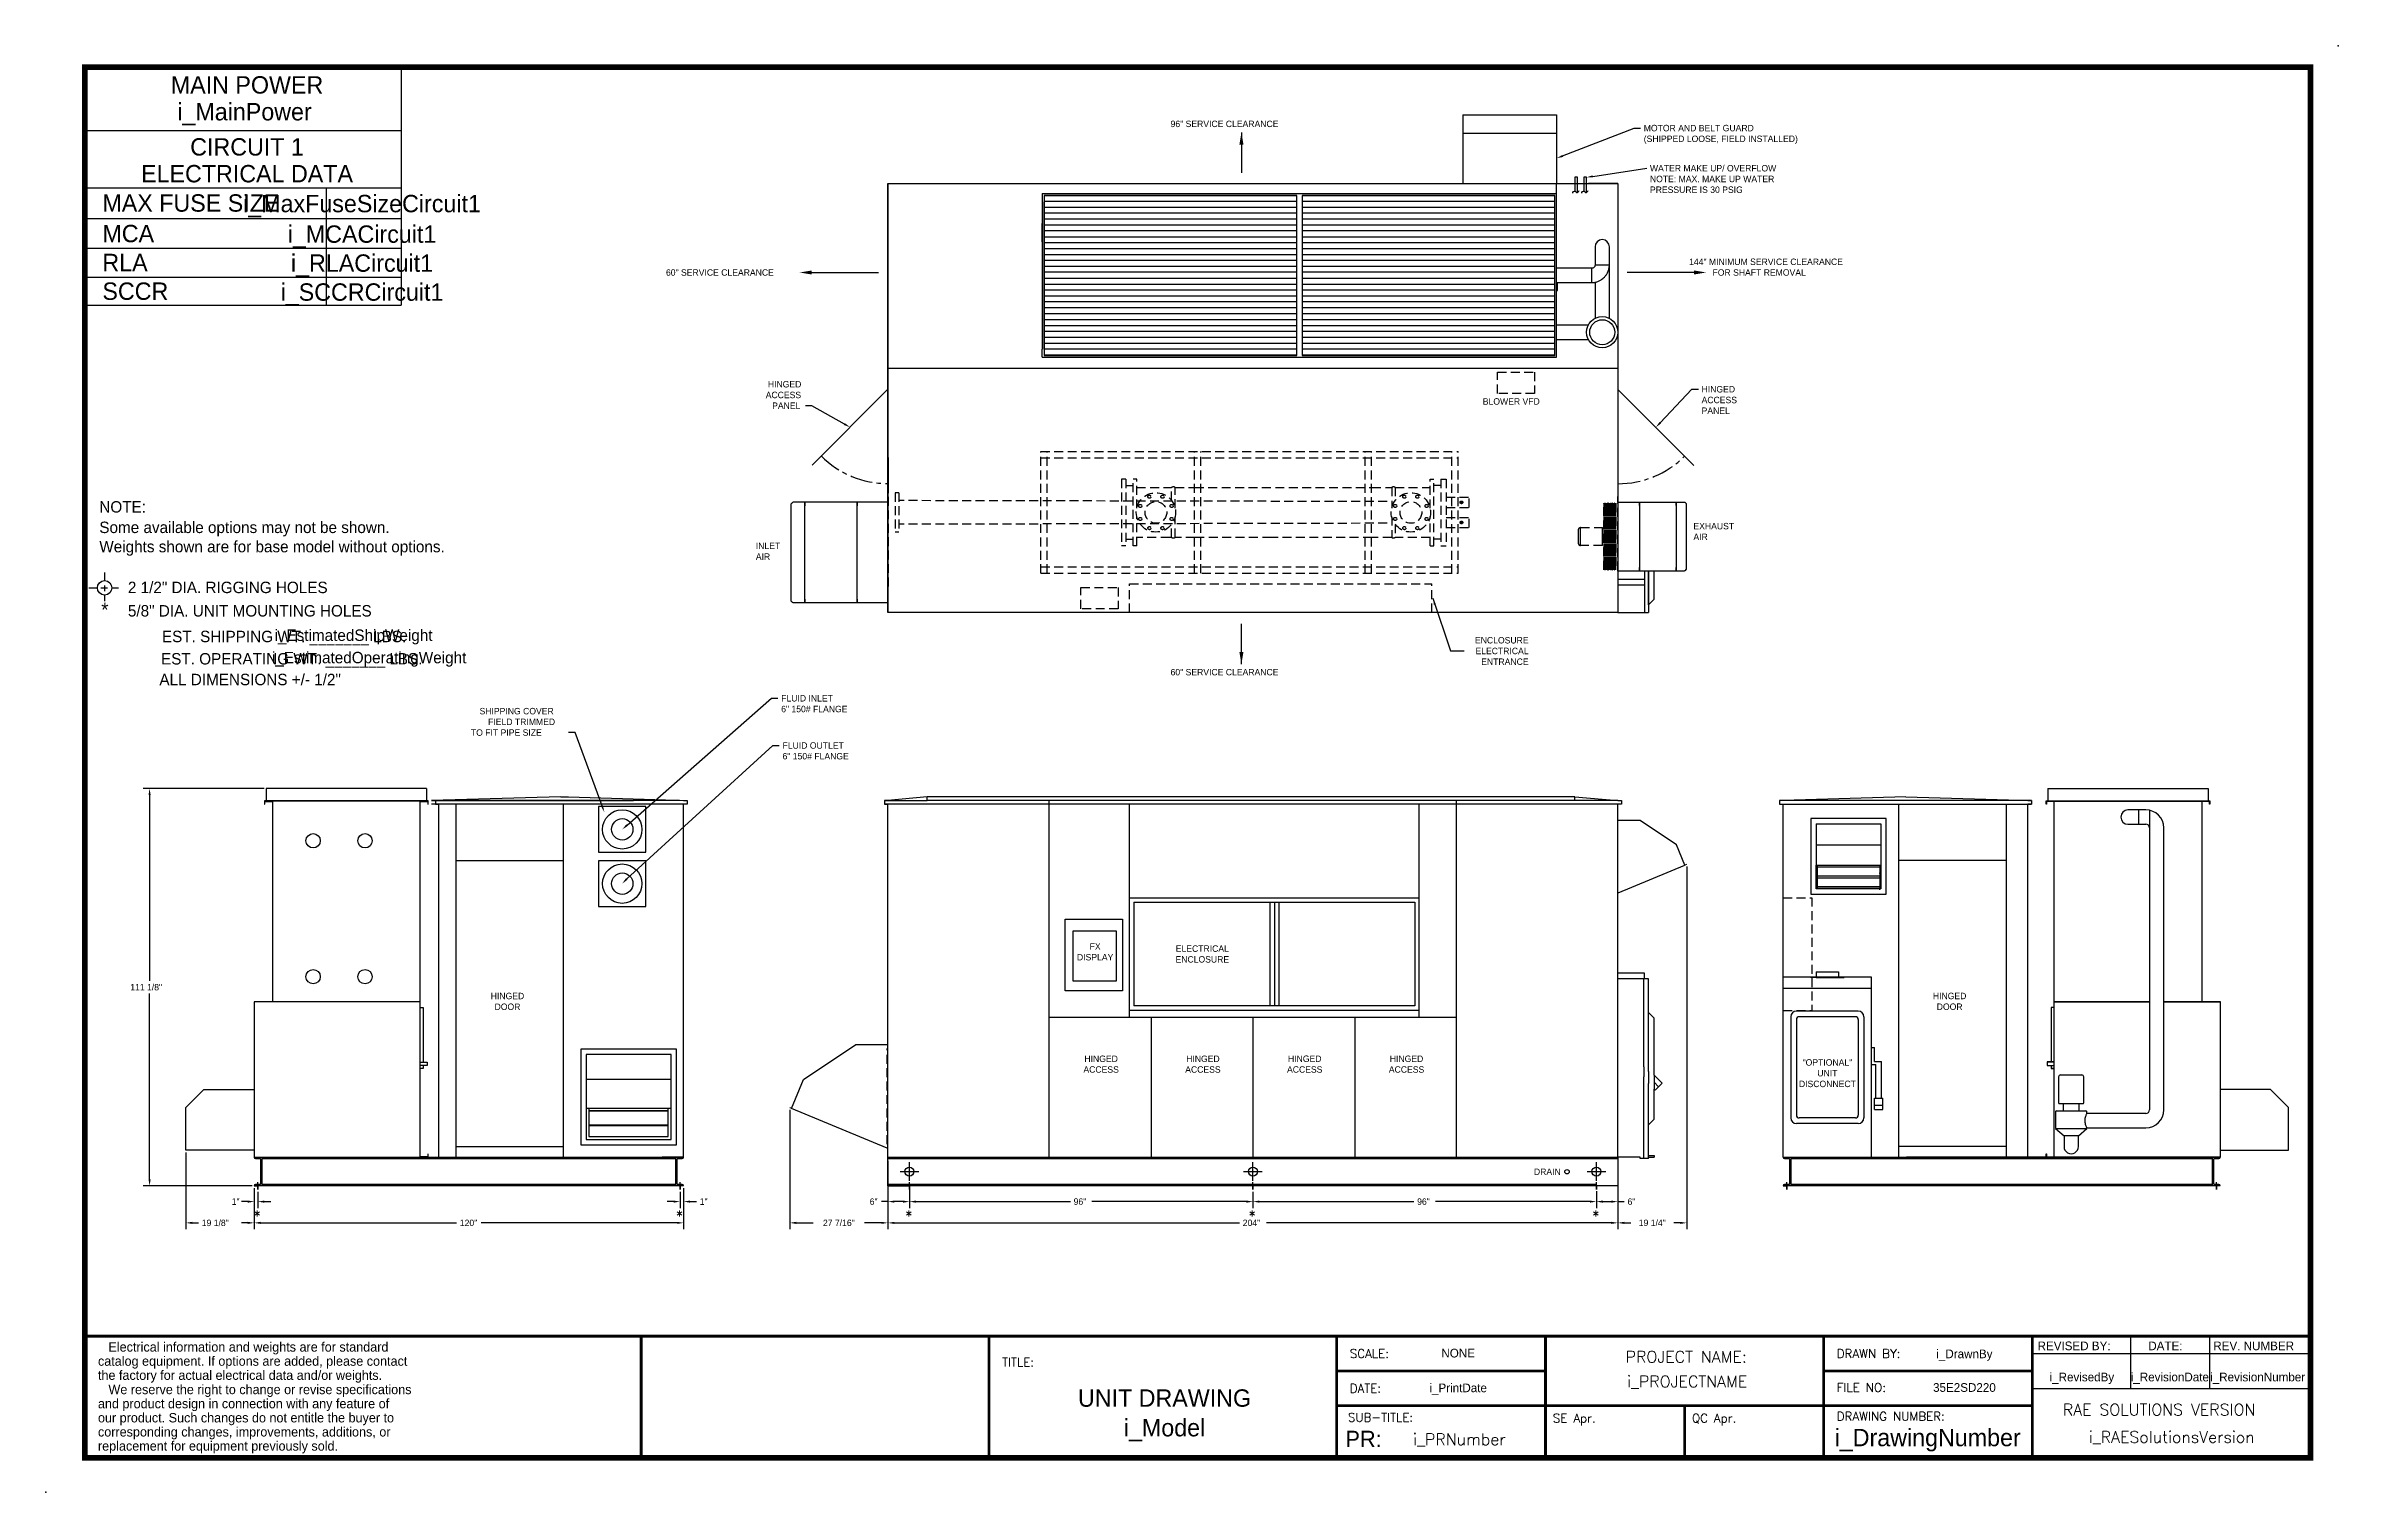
# Model space of a CAD drawing. Header units: inches. Extents: x -268 to 373, y -127 to 277.
import ezdxf
from ezdxf.enums import TextEntityAlignment as Align

# ---------------------------------------------------------------- set-up
doc = ezdxf.new("R2010")
doc.units = ezdxf.units.IN
doc.header["$MEASUREMENT"] = 0
doc.linetypes.add('CENTER', pattern=[2, 1.25, -0.25, 0.25, -0.25])
doc.linetypes.add('HIDDEN', pattern=[0.375, 0.25, -0.125])
doc.layers.get('0').update_dxf_attribs({"color": 10})
doc.layers.get('Defpoints').update_dxf_attribs({"color": 10})
doc.layers.add('C1E', color=1, linetype='Continuous')
doc.styles.add('ROMANS', font='romans.shx', dxfattribs={"height": 0.125})
doc.styles.add('SIMPLEX', font='SIMPLEX')
doc.dimstyles.get("Standard").update_dxf_attribs({"dimscale": 10, "dimtxt": 0.18, "dimasz": 0.18, "dimexe": 0.18, "dimexo": 0.0625, "dimgap": 0.09, "dimtad": 0, "dimtih": 1, "dimtoh": 1, "dimdec": 4, "dimzin": 0, "dimdsep": 46, "dimlunit": 5, "dimtxsty": 'Standard', "dimcen": -0.2, "dimadec": 0, "dimazin": 0, "dimtfac": 1, "dimtdec": 4, "dimtofl": 0, "dimtmove": 0, "dimatfit": 3, "dimfxl": 1, "dimfrac": 2, "dimtolj": 1, "dimtzin": 0, "dimarcsym": 0})

msp = doc.modelspace()

# ---------------------------------------------------------------- texts
at = {"color": 1}
for s, p in [('96" SERVICE CLEARANCE', (46.80044, 254.44569)), ('(SHIPPED LOOSE, FIELD INSTALLED)', (179.04327, 250.27193)), ('MOTOR AND BELT GUARD', (179.04327, 253.27193)), ('WATER MAKE UP/ OVERFLOW', (180.77146, 242.0416)), ('NOTE: MAX. MAKE UP WATER', (180.77146, 239.0416)), ('PRESSURE IS 30 PSIG', (180.77146, 236.0416)), ('60" SERVICE CLEARANCE', (-94.22664, 212.89131)), ('144" MINIMUM SERVICE CLEARANCE', (191.73063, 215.89131)), ('FOR SHAFT REMOVAL', (198.26189, 212.89131)), ('ACCESS', (-66.35519, 178.65314)), ('HINGED', (-65.75519, 181.65314)), ('HINGED', (195.2103, 180.24814)), ('PANEL', (-64.55519, 175.65314)), ('BLOWER VFD', (134.05844, 176.84259)), ('ACCESS', (195.2103, 177.24814)), ('PANEL', (195.2103, 174.24814)), ('60" SERVICE CLEARANCE', (46.80044, 101.15374)), ('SHIPPING COVER', (-146.33526, 90.25909)), ('6" 150# FLANGE', (-62.02214, 90.84736)), ('FLUID INLET', (-62.02214, 93.84736)), ('TO FIT PIPE SIZE', (-148.73526, 84.25909)), ('FIELD TRIMMED', (-143.93526, 87.25909)), ('6" 150# FLANGE', (-61.64625, 77.65175)), ('FLUID OUTLET', (-61.64625, 80.65175)), ('111 1/8"', (-243.94801, 13.07763)), ('19 1/8"', (-223.9659, -52.81993)), ('1"', (-215.5954, -46.88047)), ('120"', (-151.8454, -52.81993)), ('1"', (-84.7954, -46.88047)), ('6"', (-37.28681, -46.88047)), ('96"', (19.71319, -46.88047)), ('204"', (66.96319, -52.81993)), ('96"', (115.71319, -46.88047)), ('6"', (174.51319, -46.88047))]:
    msp.add_text(s, height=1.8, dxfattribs=at).set_placement(p)
at = {"lineweight": 30}
for s, height, p in [('NOTE:', 3.19127, (-252.59541, 146.6715)), ('Some available options may not be shown.', 3.1912704, (-252.59541, 140.94363)), ('Weights shown are for base model without options.', 3.1912704, (-252.59541, 135.5629)), ('2 1/2" DIA. RIGGING HOLES', 3.1912704, (-244.60614, 124.15249)), ('5/8" DIA. UNIT MOUNTING HOLES', 3.1912704, (-244.60614, 117.60673)), ('catalog equipment. If options are added, please contact', 2.63169, (-252.9809, -91.86972)), ('   Electrical information and weights are for standard', 2.63169, (-252.9809, -87.92218)), ('REVISED BY:', 2.43, (289.10806, -87.5214)), ('DATE:', 2.43, (320.05242, -87.5214)), ('REV. NUMBER', 2.43, (338.2243, -87.5214)), ('the factory for actual electrical data and/or weights.', 2.63169, (-252.9809, -95.81725)), ('and product design in connection with any feature of', 2.63169, (-252.9809, -103.7621)), ('   We reserve the right to change or revise specifications', 2.63169, (-252.9809, -99.81457)), ('our product. Such changes do not entitle the buyer to', 2.63169, (-252.9809, -107.70964)), ('corresponding changes, improvements, additions, or ', 2.63169, (-252.9809, -111.65717)), ('replacement for equipment previously sold.', 2.63169, (-252.9809, -115.60471))]:
    msp.add_text(s, height=height, dxfattribs=at).set_placement(p)
for s, height, p in [('*', 3.92745, (-251.04587, 117.55146)), ('EST. SHIPPING WT. _______ LBS.', 3.1912704, (-200.94708, 110.43537)), ('i_EstimatedShipWeight', 3.1949329, (-181.55038, 110.78398)), ('EST. OPERATING WT. _______ LBS.', 3.1912704, (-198.82804, 104.19304)), ('i_EstimatedOperatingWeight', 3.1912704, (-177.18373, 104.54165)), ('ALL DIMENSIONS +/- 1/2"', 3.1912704, (-210.44824, 98.40143)), ('NONE', 2.43, (127.17926, -89.55057)), ('i_DrawnBy', 2.43, (268.66569, -89.75902)), ('i_RevisedBy', 2.43, (301.49195, -96.23464)), ('i_RevisionDate', 2.43, (326.07858, -96.23464)), ('i_RevisionNumber', 2.43, (350.61795, -96.23464)), ('UNIT DRAWING', 4.86, (45.10872, -103.32917)), ('i_PrintDate', 2.43, (127.17926, -99.27057)), ('35E2SD220', 2.43, (268.66569, -99.1607)), ('i_Model', 4.86, (45.10872, -111.61232)), ('i_DrawingNumber', 4.86, (258.40064, -114.3722))]:
    msp.add_text(s, height=height, dxfattribs=at).set_placement(p, align=Align.CENTER)
at = {"color": 1, "style": 'ROMANS'}
for p in [(-209.50559, -51.43873), (-91.50559, -51.43873), (-27.39699, -51.43873), (68.60301, -51.43873), (164.60301, -51.43873)]:
    msp.add_text('*', height=2.99066, dxfattribs=at).set_placement(p)
at = {"lineweight": 30, "style": 'SIMPLEX'}
for s, height, p in [('TITLE:', 2.43, (-0.30555, -92.10895)), ('SCALE:', 2.43, (96.89445, -89.67895)), ('DRAWN BY:', 2.43, (232.97445, -89.67895)), ('DATE:', 2.43, (96.89445, -99.39895)), ('FILE NO:', 2.43, (232.97445, -99.16402)), ('SUB-TITLE:', 2.43, (96.36788, -107.51545)), ('SE Apr.', 2.43, (153.6356, -107.74128)), ('QC Apr.', 2.43, (192.5156, -107.74128)), ('DRAWING NUMBER:', 2.43, (232.97445, -107.22038)), ('RAE SOLUTIONS VERSION', 3.22704, (296.16877, -105.75101))]:
    msp.add_text(s, height=height, dxfattribs=at).set_placement(p)
for s, p in [('PROJECT NAME:', (190.93754, -90.97474)), ('i_PROJECTNAME', (191.18292, -97.88195)), ('i_PRNumber', (127.52011, -114.04375)), ('i_RAESolutionsVersion', (326.60966, -113.41877))]:
    msp.add_text(s, height=3.22704, dxfattribs=at).set_placement(p, align=Align.CENTER)
at = {"lineweight": 30}
msp.add_text('PR:', height=4.55625, dxfattribs=at).set_placement((105.81497, -114.60523), align=Align.RIGHT)
at = {"color": 1, "ltscale": 5, "char_height": 1.8}
for s, insert, attachment_point in [('EXHAUST\\PAIR', (192.92842, 143.78213), 1), ('INLET\\PAIR', (-69.11463, 138.25225), 1), ('ENCLOSURE\\PELECTRICAL\\PENTRANCE', (146.85809, 104.05044), 9), ('FX\\PDISPLAY', (25.72026, 23.84265), 5), ('ELECTRICAL\\PENCLOSURE', (55.66956, 23.24572), 5), ('HINGED\\PDOOR', (-138.51947, 9.99505), 5), ('HINGED\\PDOOR', (264.53225, 10.00538), 5), ('HINGED\\PACCESS', (27.3885, -7.54967), 5), ('HINGED\\PACCESS', (55.84115, -7.55556), 5), ('HINGED\\PACCESS', (84.2938, -7.54502), 5), ('HINGED\\PACCESS', (112.74645, -7.54967), 5), ('"OPTIONAL"\\PUNIT\\PDISCONNECT', (230.37069, -6.16655), 2), ('DRAIN', (155.8371, -38.52628), 9)]:
    msp.add_mtext(s, dxfattribs=dict(at, insert=insert, attachment_point=attachment_point))
at = {"layer": 'C1E', "lineweight": 30}
for s, p in [('MAIN POWER', (-211.31109, 263.80934)), ('i_MainPower', (-212.0207, 256.31818)), ('CIRCUIT 1', (-211.31109, 246.48514)), ('ELECTRICAL DATA', (-211.31109, 238.99399)), ('i_MaxFuseSizeCircuit1', (-179.17854, 230.62987)), ('i_MCACircuit1', (-179.17854, 222.09405)), ('i_RLACircuit1', (-179.17854, 213.99405)), ('i_SCCRCircuit1', (-179.17854, 205.89405))]:
    msp.add_text(s, height=4.86, dxfattribs=at).set_placement(p, align=Align.CENTER)
for s, p in [('MAX FUSE SIZE', (-251.73749, 230.79376)), ('MCA', (-251.73749, 222.25794)), ('RLA', (-251.73749, 214.15794)), ('SCCR', (-251.73749, 206.14229))]:
    msp.add_text(s, height=4.86, dxfattribs=at).set_placement(p)

# ---------------------------------------------------------------- blocks, each defined once
blk = doc.blocks.new('*D17')
at = {"color": 0, "lineweight": -2, "ltscale": 5}
for p, q in [((-59.63, -20.35), (-59.63, -53.72)), ((-32.19, -34.58), (-32.19, -53.72)), ((-57.83, -51.92), (-53.11, -51.92)), ((-33.99, -51.92), (-38.71, -51.92))]:
    blk.add_line(p, q, dxfattribs=at)
at = {"color": 0, "ltscale": 5}
for points in [[(-57.83, -51.62), (-57.83, -52.22), (-59.63, -51.92)], [(-33.99, -51.62), (-33.99, -52.22), (-32.19, -51.92)]]:
    blk.add_solid(points, dxfattribs=at)
at = {"layer": 'Defpoints', "color": 0, "ltscale": 5}
for p in [(-59.63, -19.72), (-32.19, -33.95), (-32.19, -51.92)]:
    blk.add_point(p, dxfattribs=at)
at = {"color": 0, "ltscale": 5, "insert": (-45.91, -51.92), "char_height": 1.8, "attachment_point": 5}
blk.add_mtext('\\A1;27 7/16"', dxfattribs=at)
blk = doc.blocks.new('*D18')
at = {"color": 0, "lineweight": -2, "ltscale": 5}
for p, q in [((191.05, 47.71), (191.05, -53.72)), ((171.81, -34.2), (171.81, -53.72)), ((173.61, -51.92), (175.43, -51.92)), ((189.25, -51.92), (187.43, -51.92))]:
    blk.add_line(p, q, dxfattribs=at)
at = {"color": 0, "ltscale": 5}
for points in [[(173.61, -51.62), (173.61, -52.22), (171.81, -51.92)], [(189.25, -51.62), (189.25, -52.22), (191.05, -51.92)]]:
    blk.add_solid(points, dxfattribs=at)
at = {"layer": 'Defpoints', "color": 0, "ltscale": 5}
for p in [(191.05, 48.34), (171.81, -33.58), (171.81, -51.92)]:
    blk.add_point(p, dxfattribs=at)
at = {"color": 0, "ltscale": 5, "insert": (181.43, -51.92), "char_height": 1.8, "attachment_point": 5}
blk.add_mtext('\\A1;19 1/4"', dxfattribs=at)

# ---------------------------------------------------------------- dimensions: what is measured, and where the dimension line sits
at = {"ltscale": 5}
for base, p1, p2, picture, middle in [((171.81319, -51.91993), (191.04619, 48.33945), (171.81319, -33.57687), '*D18', (181.42969, -51.91993)), ((-32.186812, -51.919933), (-59.628758, -19.723704), (-32.186812, -33.951865), '*D17', (-45.907785, -51.919933))]:
    dim = msp.add_linear_dim(base=base, p1=p1, p2=p2, dimstyle='Standard', override={"dimpost": '"'}, dxfattribs=at)
    dim.commit()
    dim.dimension.update_dxf_attribs({"geometry": picture, "text_midpoint": middle})

# ---------------------------------------------------------------- linework, layer by layer
at = {"color": 1, "linetype": 'Continuous'}
for p, q in [((128.45415, 257.83763), (128.45415, 252.74663)), ((128.45415, 257.83763), (154.70415, 257.83763)), ((154.70415, 257.83763), (154.70415, 252.74663)), ((128.45415, 252.74663), (154.70415, 252.74663)), ((128.45415, 252.74663), (128.45415, 238.71263)), ((154.70415, 252.74663), (154.70415, 238.71263)), ((10.95415, 238.71263), (154.70415, 238.71263)), ((154.70415, 235.83763), (154.70415, 238.71263)), ((10.95415, 235.83763), (154.70415, 235.83763)), ((82.07915, 235.33763), (11.45415, 235.33763)), ((11.45415, 235.33763), (11.45415, 190.58763)), ((82.07915, 235.26749), (11.45415, 235.26749)), ((82.07915, 233.66749), (11.45415, 233.66749)), ((11.45415, 192.33763), (11.45415, 233.58763)), ((82.07915, 231.9786), (11.45415, 231.9786)), ((11.47015, 192.33763), (11.47015, 233.58763)), ((82.07915, 190.58763), (82.07915, 235.33763)), ((154.20415, 235.33763), (83.57915, 235.33763)), ((83.57915, 235.33763), (83.57915, 190.58763)), ((154.20415, 235.26749), (83.57915, 235.26749)), ((154.20415, 233.66749), (83.57915, 233.66749)), ((154.20415, 231.9786), (83.57915, 231.9786)), ((154.20415, 190.58763), (154.20415, 235.33763)), ((154.68815, 233.58763), (154.70415, 233.58763)), ((154.68815, 192.33763), (154.68815, 233.58763)), ((154.70415, 233.58763), (154.70415, 235.83763)), ((154.70415, 192.33763), (154.70415, 233.58763)), ((10.95415, 224.57276), (10.95415, 227.44776)), ((10.95415, 222.32276), (10.95415, 224.57276)), ((82.07915, 230.3786), (11.45415, 230.3786)), ((82.07915, 228.68971), (11.45415, 228.68971)), ((82.07915, 227.00082), (11.45415, 227.00082)), ((82.07915, 225.40082), (11.45415, 225.40082)), ((154.20415, 230.3786), (83.57915, 230.3786)), ((154.20415, 228.68971), (83.57915, 228.68971)), ((154.20415, 227.00082), (83.57915, 227.00082)), ((154.20415, 225.40082), (83.57915, 225.40082)), ((10.97015, 222.32276), (10.95415, 222.32276)), ((82.07915, 223.71193), (11.45415, 223.71193)), ((82.07915, 222.11193), (11.45415, 222.11193)), ((82.07915, 220.42305), (11.45415, 220.42305)), ((82.07915, 218.73416), (11.45415, 218.73416)), ((154.20415, 223.71193), (83.57915, 223.71193)), ((154.20415, 222.11193), (83.57915, 222.11193)), ((154.20415, 220.42305), (83.57915, 220.42305)), ((154.20415, 218.73416), (83.57915, 218.73416)), ((165.43815, 220.97854), (165.43815, 217.97854)), ((165.43815, 217.97854), (165.43815, 215.97854)), ((169.43815, 217.97854), (169.43815, 220.97854)), ((169.43815, 215.97854), (169.43815, 217.97854)), ((82.07915, 217.13416), (11.45415, 217.13416)), ((82.07915, 215.44527), (11.45415, 215.44527)), ((82.07915, 213.84527), (11.45415, 213.84527)), ((82.07915, 212.15638), (11.45415, 212.15638)), ((154.20415, 217.13416), (83.57915, 217.13416)), ((154.20415, 215.44527), (83.57915, 215.44527)), ((154.20415, 213.84527), (83.57915, 213.84527)), ((154.20415, 212.15638), (83.57915, 212.15638)), ((164.45415, 214.96263), (154.70415, 214.96263)), ((164.45415, 214.96263), (164.45415, 210.96255)), ((165.43815, 215.97854), (169.43823, 215.97854)), ((169.43815, 200.97887), (169.43815, 215.97854)), ((82.07915, 210.46749), (11.45415, 210.46749)), ((82.07915, 208.86749), (11.45415, 208.86749)), ((82.07915, 207.1786), (11.45415, 207.1786)), ((82.07915, 205.5786), (11.45415, 205.5786)), ((154.20415, 210.46749), (83.57915, 210.46749)), ((154.20415, 208.86749), (83.57915, 208.86749)), ((154.20415, 207.1786), (83.57915, 207.1786)), ((154.20415, 205.5786), (83.57915, 205.5786)), ((154.70415, 210.96263), (164.45415, 210.96263)), ((154.95415, 210.71263), (154.70415, 210.71263)), ((154.70415, 208.71263), (154.95415, 208.71263)), ((154.95415, 208.71263), (154.95415, 210.71263)), ((165.43815, 211.06418), (165.43815, 200.97878)), ((82.07915, 203.88971), (11.45415, 203.88971)), ((82.07915, 202.20082), (11.45415, 202.20082)), ((82.07915, 200.60082), (11.45415, 200.60082)), ((82.07915, 198.91193), (11.45415, 198.91193)), ((154.20415, 203.88971), (83.57915, 203.88971)), ((154.20415, 202.20082), (83.57915, 202.20082)), ((154.20415, 200.60082), (83.57915, 200.60082)), ((154.20415, 198.91193), (83.57915, 198.91193)), ((163.54709, 199.08763), (154.70415, 199.08763)), ((10.95415, 190.08763), (10.95415, 192.33763)), ((82.07915, 197.31193), (11.45415, 197.31193)), ((82.07915, 195.62305), (11.45415, 195.62305)), ((82.07915, 193.93416), (11.45415, 193.93416)), ((11.47015, 192.33763), (11.45415, 192.33763)), ((82.07915, 192.33416), (11.45415, 192.33416)), ((154.20415, 197.31193), (83.57915, 197.31193)), ((154.20415, 195.62305), (83.57915, 195.62305)), ((154.20415, 193.93416), (83.57915, 193.93416)), ((154.20415, 192.33416), (83.57915, 192.33416)), ((154.68815, 192.33763), (154.70415, 192.33763)), ((154.70415, 195.08763), (163.54709, 195.08763)), ((154.70415, 190.08763), (154.70415, 192.33763)), ((10.95415, 190.08763), (154.70415, 190.08763)), ((82.07915, 190.64527), (11.45415, 190.64527)), ((11.45415, 190.58763), (82.07915, 190.58763)), ((154.20415, 190.64527), (83.57915, 190.64527)), ((83.57915, 190.58763), (154.20415, 190.58763)), ((-206.4364, 66.03213), (-206.4364, 65.15213)), ((-204.1864, 66.03213), (-206.4364, 66.03213)), ((-206.4364, 65.15213), (-206.3114, 65.15213)), ((-206.3114, 65.90713), (-204.1864, 65.90713)), ((-206.3114, 65.15213), (-206.3114, 65.90713)), ((-161.1864, 69.53213), (-205.9364, 69.53213)), ((-205.9364, 69.53213), (-205.9364, 66.03213)), ((-204.1864, 66.03213), (-204.1864, 66.01613)), ((-161.1864, 66.03213), (-204.1864, 66.03213)), ((-204.1864, 66.03213), (-204.1864, 9.92313)), ((-160.6864, 66.01613), (-204.1864, 66.01613)), ((-160.6864, 66.03213), (-162.9364, 66.03213)), ((-162.9364, 66.03213), (-162.9364, 66.01613)), ((-162.9364, 27.54813), (-162.9364, 66.03213)), ((-162.9364, 65.90713), (-160.8114, 65.90713)), ((-161.1864, 69.53213), (-161.1864, 66.03213)), ((-160.8114, 65.90713), (-160.8114, 65.15213)), ((-160.8114, 65.15213), (-160.6864, 65.15213)), ((-160.6864, 65.15213), (-160.6864, 66.03213)), ((291.50616, 66.03213), (293.75616, 66.03213)), ((291.50616, 65.15213), (291.50616, 66.03213)), ((291.50616, 66.03213), (335.00616, 66.03213)), ((291.50616, 66.03213), (293.75616, 66.03213)), ((291.50616, 66.03213), (335.00616, 66.03213)), ((291.50616, 65.15213), (291.50616, 66.03213)), ((291.50616, 66.01613), (335.00616, 66.01613)), ((291.50616, 66.01613), (335.00616, 66.01613)), ((291.63116, 65.15213), (291.50616, 65.15213)), ((291.63116, 65.15213), (291.50616, 65.15213)), ((293.75616, 65.90713), (291.63116, 65.90713)), ((291.63116, 65.90713), (291.63116, 65.15213)), ((291.63116, 65.90713), (291.63116, 65.15213)), ((293.75616, 65.90713), (291.63116, 65.90713)), ((292.00616, 69.53213), (336.75616, 69.53213)), ((292.00616, 69.53213), (292.00616, 66.03213)), ((292.00616, 69.53213), (336.75616, 69.53213)), ((292.00616, 69.53213), (292.00616, 66.03213)), ((293.75616, 9.97113), (293.75616, 66.03213)), ((293.75616, 66.03213), (293.75616, 66.01613)), ((293.75616, 66.03213), (293.75616, 66.01613)), ((293.75616, 9.92313), (293.75616, 66.03213)), ((335.00616, 66.03213), (337.25616, 66.03213)), ((335.00616, 66.03213), (335.00616, 66.01613)), ((335.00616, 66.03213), (335.00616, 66.01613)), ((335.00616, 66.03213), (337.25616, 66.03213)), ((335.00616, 66.03213), (335.00616, 9.95513)), ((337.13116, 65.90713), (335.00616, 65.90713)), ((337.13116, 65.90713), (335.00616, 65.90713)), ((336.75616, 69.53213), (336.75616, 66.03213)), ((336.75616, 69.53213), (336.75616, 66.03213)), ((337.13116, 65.15213), (337.13116, 65.90713)), ((337.13116, 65.15213), (337.13116, 65.90713)), ((337.25616, 65.15213), (337.13116, 65.15213)), ((337.25616, 65.15213), (337.13116, 65.15213)), ((337.25616, 66.03213), (337.25616, 65.15213)), ((337.25616, 66.03213), (337.25616, 65.15213)), ((246.8272, 61.11602), (225.7022, 61.11602)), ((225.7022, 61.11602), (225.7022, 39.99102)), ((227.2022, 59.61602), (245.3272, 59.61602)), ((246.8272, 39.99102), (246.8272, 61.11602)), ((317.39708, 63.53213), (314.38116, 63.53213)), ((314.38116, 59.53213), (317.39708, 59.53213)), ((317.39708, 59.53146), (317.39708, 63.5328)), ((319.39708, 63.53213), (317.39708, 63.53213)), ((317.39708, 59.53213), (319.39708, 59.53213)), ((320.39708, 63.43111), (320.39708, -20.32695)), ((324.39708, -20.32695), (324.39708, 58.53213)), ((335.00616, 58.51613), (335.00616, 27.53213)), ((227.2022, 41.49102), (227.2022, 48.12257)), ((227.2647, 41.55352), (227.2647, 48.12257)), ((227.5147, 48.12257), (227.5147, 47.99102)), ((245.0147, 47.99102), (227.5147, 47.99102)), ((227.5147, 47.99102), (227.5147, 47.49102)), ((245.0147, 47.49102), (227.5147, 47.49102)), ((227.5147, 47.49102), (227.5147, 44.99102)), ((245.0147, 44.99102), (227.5147, 44.99102)), ((227.5147, 44.99102), (227.5147, 44.49102)), ((245.0147, 48.12257), (245.0147, 47.99102)), ((245.0147, 47.99102), (245.0147, 47.49102)), ((245.0147, 47.49102), (245.0147, 44.99102)), ((245.0147, 44.99102), (245.0147, 44.49102)), ((245.2647, 48.12257), (245.2647, 41.55352)), ((245.3272, 48.12257), (245.3272, 41.49102)), ((225.7022, 39.99102), (246.8272, 39.99102)), ((245.3272, 41.49102), (227.2022, 41.49102)), ((245.2647, 41.55352), (227.2647, 41.55352)), ((245.0147, 44.49102), (227.5147, 44.49102)), ((227.5147, 44.49102), (227.5147, 41.99102)), ((245.0147, 41.99102), (227.5147, 41.99102)), ((227.5147, 41.99102), (227.5147, 41.55352)), ((245.0147, 44.49102), (245.0147, 41.99102)), ((245.0147, 41.99102), (245.0147, 41.55352)), ((-162.9364, -33.46787), (-162.9364, 27.53213)), ((-193.57732, 9.90713), (-209.3114, 9.90713)), ((-209.3114, 9.90713), (-209.3114, -13.67687)), ((-193.57732, 9.92313), (-204.1864, 9.92313)), ((-204.1704, 9.92313), (-204.1704, 9.90713)), ((-162.9364, 9.90713), (-193.57732, 9.92313)), ((-162.9364, 9.92313), (-189.57732, 9.92313)), ((-162.9524, 9.90713), (-162.9524, 9.92313)), ((-162.9364, 8.28213), (-162.0614, 8.28213)), ((-162.0614, 8.28213), (-162.0614, -6.96787)), ((292.88116, 8.33013), (292.88116, -6.91987)), ((293.75616, 8.33013), (292.88116, 8.33013)), ((292.88116, 8.28213), (292.88116, -6.96787)), ((293.75616, 8.28213), (292.88116, 8.28213)), ((293.75616, 9.95513), (320.39708, 9.95513)), ((293.75616, -33.41987), (293.75616, 9.95513)), ((293.75616, 9.92313), (320.39708, 9.92313)), ((293.75616, 9.90713), (320.39708, 9.90713)), ((293.75616, -33.46787), (293.75616, 9.90713)), ((293.77216, 9.95513), (293.77216, 9.97113)), ((293.77216, 9.90713), (293.77216, 9.92313)), ((324.39708, 9.97113), (335.00616, 9.97113)), ((324.39708, 9.95513), (340.13116, 9.95513)), ((324.39708, 9.92313), (335.00616, 9.92313)), ((324.39708, 9.90713), (340.13116, 9.90713)), ((334.99016, 9.97113), (334.99016, 9.95513)), ((334.99016, 9.92313), (334.99016, 9.90713)), ((340.13116, 9.95513), (340.13116, -13.62887)), ((340.13116, 9.95513), (340.13116, -13.67687)), ((-91.29555, -3.3372), (-118.04555, -3.3372)), ((-118.04555, -3.3372), (-118.04555, -30.0872)), ((-92.79555, -4.8372), (-116.54555, -4.8372)), ((-116.54555, -4.8372), (-116.54555, -28.5872)), ((-92.79555, -28.5872), (-92.79555, -4.8372)), ((-91.29555, -30.0872), (-91.29555, -3.3372)), ((-162.9364, -6.96787), (-160.9364, -6.96787)), ((-160.9364, -7.96787), (-162.9364, -7.96787)), ((-162.0614, -8.71787), (-162.9364, -8.71787)), ((-162.0614, -7.96787), (-162.0614, -8.71787)), ((-160.9364, -6.96787), (-160.9364, -7.96787)), ((291.75616, -6.91987), (291.75616, -7.91987)), ((293.75616, -6.91987), (291.75616, -6.91987)), ((291.75616, -6.96787), (291.75616, -7.96787)), ((293.75616, -6.96787), (291.75616, -6.96787)), ((291.75616, -7.91987), (293.75616, -7.91987)), ((291.75616, -7.96787), (293.75616, -7.96787)), ((292.88116, -7.91987), (292.88116, -8.66987)), ((292.88116, -7.96787), (292.88116, -8.71787)), ((292.88116, -8.66987), (293.75616, -8.66987)), ((292.88116, -8.71787), (293.75616, -8.71787)), ((295.00616, -11.07695), (295.00616, -18.32695)), ((295.50616, -10.57695), (301.50616, -10.57695)), ((302.00616, -18.32695), (302.00616, -11.07695)), ((-228.4364, -19.69405), (-223.3454, -14.60305)), ((-223.3454, -14.60305), (-209.3114, -14.60305)), ((-209.2954, -13.67687), (-209.3114, -13.67687)), ((-209.3114, -13.67687), (-209.3114, -14.60305)), ((-209.3114, -14.60305), (-209.3114, -31.60305)), ((-209.2954, -13.67687), (-209.2954, -33.57687)), ((295.25616, -18.57695), (301.75616, -18.57695)), ((296.25616, -18.57695), (296.25616, -20.57695)), ((300.75616, -20.57695), (300.75616, -18.57695)), ((340.11516, -13.62887), (340.11516, -33.52887)), ((340.11516, -13.62887), (340.13116, -13.62887)), ((340.11516, -13.67687), (340.11516, -33.57687)), ((340.11516, -13.67687), (340.13116, -13.67687)), ((340.13116, -13.62887), (340.13116, -15.79487)), ((340.13116, -13.67687), (340.13116, -14.60305)), ((340.13116, -14.60305), (340.13116, -31.60305)), ((354.16516, -14.60305), (340.13116, -14.60305)), ((340.13116, -15.79487), (340.13116, -32.79487)), ((359.25616, -19.69405), (354.16516, -14.60305)), ((-228.4364, -31.60305), (-228.4364, -19.69405)), ((-115.7643, -19.95091), (-115.7643, -27.80595)), ((-93.5768, -20.56341), (-115.7643, -20.56341)), ((-115.7643, -20.62591), (-93.5768, -20.62591)), ((-93.5768, -24.62591), (-115.7643, -24.62591)), ((-115.7643, -24.68841), (-93.5768, -24.68841)), ((-93.5768, -27.80595), (-93.5768, -19.95091)), ((294.13116, -20.82695), (294.13116, -25.57695)), ((294.13116, -25.57695), (296.50616, -27.57695)), ((294.13116, -25.57695), (302.88116, -25.57695)), ((294.38116, -20.57695), (302.63116, -20.57695)), ((300.50616, -27.57695), (302.88116, -25.57695)), ((302.88116, -21.32695), (302.88116, -20.82695)), ((319.39708, -21.32695), (302.88116, -21.32695)), ((302.88116, -25.57695), (302.88116, -25.32668)), ((302.88116, -25.32695), (319.39708, -25.32695)), ((359.25616, -31.60305), (359.25616, -19.69405)), ((-209.3114, -31.60305), (-228.4364, -31.60305)), ((-209.3114, -31.60305), (-209.3114, -33.57687)), ((-118.04555, -30.0872), (-91.29555, -30.0872)), ((-116.54555, -28.5872), (-92.79555, -28.5872)), ((-115.7643, -27.80595), (-93.5768, -27.80595)), ((300.50616, -27.57695), (296.50608, -27.57695)), ((296.50616, -27.57695), (296.50616, -30.59291)), ((300.50616, -30.59291), (300.50616, -27.57695)), ((340.13116, -31.60305), (340.13116, -33.57687)), ((340.13116, -31.60305), (359.25616, -31.60305)), ((-209.2954, -33.57687), (-209.3114, -33.57687)), ((-209.3114, -33.57687), (-209.3114, -33.59287)), ((-209.3114, -33.59287), (-160.6864, -33.59287)), ((-160.8114, -33.46787), (-162.9364, -33.46787)), ((-160.8114, -32.71287), (-160.8114, -33.46787)), ((-160.6864, -32.71287), (-160.8114, -32.71287)), ((-160.6864, -33.59287), (-160.6864, -32.71287)), ((291.50616, -32.66487), (291.63116, -32.66487)), ((291.50616, -33.54487), (291.50616, -32.66487)), ((291.50616, -33.59287), (291.50616, -32.71287)), ((291.50616, -32.71287), (291.63116, -32.71287)), ((340.13116, -33.54487), (291.50616, -33.54487)), ((340.13116, -33.56087), (291.50616, -33.56087)), ((340.13116, -33.57687), (291.50616, -33.57687)), ((340.13116, -33.59287), (291.50616, -33.59287)), ((291.63116, -32.66487), (291.63116, -33.41987)), ((291.63116, -32.71287), (291.63116, -33.46787)), ((291.63116, -33.41987), (293.75616, -33.41987)), ((291.63116, -33.46787), (293.75616, -33.46787)), ((340.11516, -33.52887), (340.13116, -33.52887)), ((340.11516, -33.54487), (340.13116, -33.54487)), ((340.11516, -33.56087), (340.13116, -33.56087)), ((340.11516, -33.57687), (340.13116, -33.57687)), ((340.13116, -32.79487), (340.13116, -33.52887)), ((340.13116, -33.52887), (340.13116, -33.54487)), ((340.13116, -33.54487), (340.13116, -33.56087)), ((340.13116, -33.56087), (340.13116, -33.57687)), ((340.13116, -33.57687), (340.13116, -33.59287))]:
    msp.add_line(p, q, dxfattribs=at)
at = {"color": 1, "ltscale": 5}
for p, q in [((66.60377, 252.95243), (66.60377, 241.66999)), ((156.38104, 246.38385), (176.34327, 254.17193)), ((176.34327, 254.17193), (178.14327, 254.17193)), ((-32.18681, 118.71263), (-32.18681, 238.71263)), ((-32.18681, 238.71263), (171.81319, 238.71263)), ((-32.18681, 238.71263), (-32.18681, 118.71263)), ((160.4921, 240.49124), (159.76053, 240.49124)), ((159.76053, 240.49124), (159.76053, 236.55964)), ((160.4921, 236.19324), (160.4921, 240.49124)), ((160.4921, 238.71263), (162.28488, 238.71263)), ((163.01646, 240.49124), (162.28488, 240.49124)), ((162.28488, 240.49124), (162.28488, 236.55964)), ((163.01646, 236.19324), (163.01646, 240.49124)), ((171.81319, 238.71263), (163.56319, 238.71263)), ((164.79332, 240.65346), (179.87146, 242.9416)), ((171.81319, 238.71263), (171.81319, 118.71263)), ((-55.06329, 213.79131), (-34.7896, 213.79131)), ((194.68967, 213.79131), (174.41598, 213.79131)), ((-32.18681, 187.08763), (171.81319, 187.08763)), ((-32.18681, 181.13852), (-53.40002, 159.92532)), ((171.81319, 181.08763), (193.02639, 159.87443)), ((183.65675, 171.78867), (192.5103, 181.14814)), ((192.5103, 181.14814), (194.3103, 181.14814)), ((-53.45519, 176.55314), (-55.25519, 176.55314)), ((-44.36074, 171.41706), (-53.45519, 176.55314)), ((-31.99931, 152.06757), (-31.99931, 162.06757)), ((-59.25376, 149.06771), (-58.85048, 149.50421)), ((-59.25376, 121.94071), (-59.25376, 149.06771)), ((-58.85048, 149.50421), (-58.79366, 149.50421)), ((-32.06281, 149.56671), (-58.735, 149.56671)), ((-55.42545, 122.44171), (-55.42545, 148.56671)), ((-55.42508, 122.44171), (-55.42508, 148.56671)), ((-55.37658, 149.50321), (-55.37658, 148.56671)), ((-55.37621, 149.50321), (-55.37658, 149.50321)), ((-55.37658, 148.56671), (-55.37621, 148.56671)), ((-55.37621, 148.56671), (-55.37621, 149.50321)), ((-40.79662, 122.44171), (-40.79662, 148.56671)), ((-40.79606, 122.44171), (-40.79606, 148.56671)), ((-40.77827, 149.50321), (-40.77827, 148.56671)), ((-40.77771, 149.50321), (-40.77771, 149.50421)), ((-40.77771, 148.56671), (-40.77771, 149.50321)), ((171.75694, 149.68746), (171.75694, 151.12396)), ((171.75694, 151.12396), (171.81944, 151.12396)), ((171.81944, 149.68746), (171.75694, 149.68746)), ((171.75694, 149.68746), (171.75694, 130.31046)), ((171.81944, 149.68746), (171.81944, 151.12396)), ((171.82044, 151.12396), (171.82044, 149.68646)), ((171.82044, 149.68646), (171.82044, 149.62396)), ((171.82044, 149.62396), (190.40868, 149.62396)), ((171.82044, 149.62296), (177.88105, 149.62296)), ((177.88105, 149.62296), (177.88105, 149.62396)), ((177.88105, 148.68646), (177.88105, 149.62296)), ((177.88161, 149.62296), (188.06564, 149.62296)), ((177.88161, 149.62296), (177.88161, 148.68646)), ((177.89941, 148.68646), (177.89941, 131.31146)), ((177.89996, 148.68646), (177.89996, 131.31146)), ((188.06564, 148.68646), (188.06564, 149.62296)), ((188.06564, 149.62296), (188.06601, 149.62296)), ((188.06601, 148.68646), (188.06564, 148.68646)), ((188.06601, 149.62296), (190.4096, 149.62296)), ((188.06601, 149.62296), (188.06601, 148.68646)), ((188.11451, 148.68646), (188.11451, 131.31146)), ((188.11488, 148.68646), (188.11488, 131.31146)), ((190.4096, 149.62296), (190.46735, 149.62296)), ((190.46734, 149.62396), (190.52417, 149.62396)), ((190.52417, 149.62396), (190.92744, 149.18746)), ((190.92744, 149.18746), (190.92744, 130.81046)), ((171.81944, 130.31046), (171.75694, 130.31046)), ((171.75694, 130.31046), (171.75694, 128.87396)), ((171.75694, 128.87396), (171.81944, 128.87396)), ((171.81944, 130.31046), (171.81944, 128.87396)), ((171.82044, 130.37496), (177.88105, 130.37496)), ((171.82044, 130.31146), (171.82044, 130.37396)), ((171.82044, 130.37396), (190.40868, 130.37396)), ((171.82044, 130.31146), (171.82044, 128.87396)), ((177.88105, 131.31146), (177.88105, 130.37496)), ((177.88105, 130.37496), (177.88105, 130.37396)), ((177.88161, 130.37496), (177.88161, 131.31146)), ((177.88161, 130.37496), (188.06564, 130.37496)), ((188.06564, 131.31146), (188.06564, 130.37496)), ((188.06601, 131.31146), (188.06564, 131.31146)), ((188.06564, 130.37496), (188.06601, 130.37496)), ((188.06601, 130.37496), (188.06601, 131.31146)), ((188.06601, 130.37496), (190.4096, 130.37496)), ((190.4096, 130.37496), (190.46735, 130.37496)), ((190.52417, 130.37396), (190.46734, 130.37396)), ((190.92744, 130.81046), (190.52417, 130.37396)), ((-58.85048, 121.50421), (-59.25376, 121.94071)), ((-55.37658, 121.50521), (-55.37658, 122.44171)), ((-55.37658, 122.44171), (-55.37621, 122.44171)), ((-55.37621, 122.44171), (-55.37621, 121.50521)), ((-40.77827, 121.50521), (-40.77827, 122.44171)), ((-40.77771, 122.44171), (-40.77771, 121.50521)), ((-58.79366, 121.50421), (-58.85048, 121.50421)), ((-58.73592, 121.50521), (-58.79367, 121.50521)), ((-58.735, 121.44171), (-58.735, 121.50421)), ((-32.06281, 121.44171), (-58.735, 121.44171)), ((-55.37621, 121.50521), (-55.37658, 121.50521)), ((-40.77771, 121.50521), (-40.77771, 121.50421)), ((171.81319, 118.71263), (-32.18681, 118.71263)), ((66.60377, 104.28271), (66.60377, 115.56515)), ((-105.09377, 59.27993), (-64.72214, 94.74736)), ((-64.72214, 94.74736), (-62.92214, 94.74736)), ((-119.63526, 85.15909), (-121.43526, 85.15909)), ((-112.0921, 64.6323), (-119.63526, 85.15909)), ((-105.20905, 44.22456), (-64.34625, 81.55175)), ((-64.34625, 81.55175), (-62.54625, 81.55175)), ((-206.5614, 69.53213), (-240.34801, 69.53213)), ((-238.54801, 67.73213), (-238.54801, 15.77763)), ((-123.6079, 67.15213), (-159.7954, 66.15213)), ((-159.7954, 66.15213), (-103.26607, 66.15213)), ((-90.4204, 66.15213), (-159.7954, 66.15213)), ((-88.2954, 65.15213), (-159.7954, 65.15213)), ((-157.6704, 66.15213), (-158.6704, 66.15213)), ((-158.6704, 66.15213), (-158.6704, 65.15213)), ((-158.6704, 65.15213), (-157.6704, 65.15213)), ((-157.6704, -33.57687), (-157.6704, 65.15213)), ((-152.83777, -33.57687), (-152.83777, 65.15213)), ((-123.6079, 67.15213), (-121.4829, 67.15213)), ((-122.83777, -33.57687), (-122.83777, 65.15213)), ((-121.4829, 67.15213), (-88.2954, 66.15213)), ((-99.89117, 64.46263), (-113.04572, 64.46263)), ((-113.04572, 64.46263), (-113.04572, 51.6983)), ((-99.89117, 51.6983), (-99.89117, 64.46263)), ((-89.2954, 66.15213), (-88.2954, 66.15213)), ((-89.2954, -33.57687), (-89.2954, 65.15213)), ((-88.2954, 66.15213), (-88.2954, 65.15213)), ((-32.18681, 66.15213), (-33.18681, 66.15213)), ((-33.18681, 66.15213), (-33.18681, 65.15213)), ((-33.18681, 66.15213), (-21.18681, 66.15213)), ((-33.18681, 65.15213), (-32.18681, 65.15213)), ((172.81319, 65.15213), (-33.18681, 65.15213)), ((-21.18681, 67.15213), (-32.18681, 66.15213)), ((-32.18681, -33.57687), (-32.18681, 65.15213)), ((-21.18681, 66.15213), (-21.18681, 67.15213)), ((159.81319, 67.15213), (-21.18681, 67.15213)), ((159.81319, 66.15213), (-21.18681, 66.15213)), ((12.90789, -33.57687), (12.90789, 66.04813)), ((35.31319, 5.6162), (35.31319, 65.15213)), ((116.31319, 5.6162), (116.31319, 65.15213)), ((126.71849, -33.57687), (126.71849, 66.04813)), ((159.81319, 66.15213), (159.81319, 67.15213)), ((159.81319, 67.15213), (171.81319, 66.15213)), ((171.81319, 66.15213), (159.81319, 66.15213)), ((171.81319, 66.15213), (172.81319, 66.15213)), ((171.81319, -33.57687), (171.81319, 65.15213)), ((172.81319, 66.15213), (172.81319, 65.15213)), ((218.00616, 66.15213), (217.00616, 66.15213)), ((217.00616, 66.15213), (217.00616, 65.15213)), ((217.00616, 65.15213), (218.00616, 65.15213)), ((252.31866, 67.15213), (218.00616, 66.15213)), ((287.38116, 66.15213), (218.00616, 66.15213)), ((218.00616, -33.57687), (218.00616, 65.15213)), ((218.00616, 65.15213), (287.38116, 65.15213)), ((250.38116, -33.57687), (250.38116, 65.15213)), ((252.31866, 67.15213), (287.38116, 66.15213)), ((280.38116, -33.57687), (280.38116, 65.15213)), ((286.38116, 66.15213), (287.38116, 66.15213)), ((286.38116, -33.57687), (286.38116, 65.15213)), ((287.38116, 65.15213), (286.38116, 65.15213)), ((287.38116, 66.15213), (287.38116, 65.15213)), ((177.9998, 60.58527), (171.93919, 60.58527)), ((188.18383, 53.78052), (177.9998, 60.58527)), ((-113.04572, 51.6983), (-99.89117, 51.6983)), ((190.52743, 48.12257), (188.18383, 53.78052)), ((-152.83777, 49.42313), (-122.83777, 49.42313)), ((-99.89117, 49.28765), (-113.04572, 49.28765)), ((-113.04572, 49.28765), (-113.04572, 36.52332)), ((-99.89117, 36.52332), (-99.89117, 49.28765)), ((171.87569, 40.39677), (190.52743, 48.12257)), ((190.64292, 48.17241), (191.04619, 48.33945)), ((280.38116, 49.42313), (250.38116, 49.42313)), ((-157.6704, -33.57687), (-157.6704, 42.54813)), ((35.31319, 38.99572), (116.31319, 38.99572)), ((-113.04572, 36.52332), (-99.89117, 36.52332)), ((36.56319, 37.74572), (115.06319, 37.74572)), ((74.56319, 37.74572), (74.56319, 8.74572)), ((75.81319, 37.74572), (75.81319, 8.74572)), ((77.06319, 37.74572), (77.06319, 8.74572)), ((-238.54801, -39.77687), (-238.54801, 12.17763)), ((116.31319, 7.49572), (35.31319, 7.49572)), ((115.06319, 8.74572), (36.56319, 8.74572)), ((12.90789, 5.6162), (126.71849, 5.6162)), ((-55.75065, -11.8304), (-41.15271, -2.07637)), ((-41.15271, -2.07637), (-32.43781, -2.07637)), ((-59.11, -19.94058), (-55.75065, -11.8304)), ((-59.22548, -19.89075), (-59.62876, -19.7237)), ((-59.16867, -19.91628), (-59.11, -19.94058)), ((-32.43781, -30.98856), (-59.11, -19.94058)), ((-152.83777, -30.57687), (-122.83777, -30.57687)), ((280.38116, -30.57687), (250.38116, -30.57687)), ((-228.4364, -32.22805), (-228.4364, -53.71993)), ((-209.2954, -33.57687), (-89.2954, -33.57687)), ((-209.2954, -33.57687), (-209.2954, -33.57687)), ((-208.9204, -33.95187), (-207.7954, -33.95187)), ((-207.4204, -40.82687), (-207.4204, -34.32687)), ((-207.0454, -41.57687), (-207.0454, -33.57687)), ((-207.0454, -33.95187), (-91.5454, -33.95187)), ((-162.7954, -33.57687), (-159.7954, -33.57687)), ((-159.7954, -33.57687), (-153.7954, -33.57687)), ((-89.2954, -33.57687), (-95.2954, -33.57687)), ((-91.5454, -33.57687), (-91.5454, -41.57687)), ((-91.1704, -34.32687), (-91.1704, -40.82687)), ((-90.7954, -33.95187), (-89.6704, -33.95187)), ((-89.2954, -33.57687), (-89.2954, -33.57687)), ((-32.18681, -33.57687), (171.81319, -33.57687)), ((-32.18681, -41.57687), (-32.18681, -33.57687)), ((-32.18681, -33.95187), (171.81319, -33.95187)), ((171.81319, -33.57687), (171.81319, -41.57687)), ((218.00616, -33.57687), (218.00616, -33.57687)), ((218.00616, -33.57687), (340.13116, -33.57687)), ((218.38116, -33.95187), (219.50616, -33.95187)), ((219.88116, -40.82687), (219.88116, -34.32687)), ((220.25616, -41.57687), (220.25616, -33.57687)), ((220.25616, -33.95187), (337.88116, -33.95187)), ((282.50616, -33.57687), (252.50616, -33.57687)), ((288.50616, -33.57687), (282.50616, -33.57687)), ((291.50616, -33.57687), (288.50616, -33.57687)), ((291.50616, -33.57687), (288.50616, -33.57687)), ((337.88116, -33.57687), (337.88116, -41.57687)), ((338.25616, -34.32687), (338.25616, -40.82687)), ((338.63116, -33.95187), (339.75616, -33.95187)), ((340.13116, -33.57687), (340.13116, -33.57687)), ((-209.9204, -41.57687), (-240.34801, -41.57687)), ((-89.2954, -41.57687), (-209.2954, -41.57687)), ((-209.2954, -41.57687), (-209.2954, -41.57687)), ((-209.2954, -41.57687), (-208.2954, -41.57687)), ((-209.2954, -42.20187), (-209.2954, -47.78047)), ((-209.2954, -42.82687), (-209.2954, -53.71993)), ((-209.2954, -42.82687), (-209.2954, -53.71993)), ((-207.7954, -41.20187), (-208.9204, -41.20187)), ((-208.2954, -42.57687), (-208.2954, -40.57687)), ((-208.2954, -41.57687), (-208.2954, -42.57687)), ((-208.2954, -43.20187), (-208.2954, -47.78047)), ((-91.5454, -41.20187), (-207.0454, -41.20187)), ((-89.6704, -41.20187), (-90.7954, -41.20187)), ((-90.2954, -42.57687), (-90.2954, -40.57687)), ((-89.2954, -41.57687), (-90.2954, -41.57687)), ((-90.2954, -41.57687), (-90.2954, -42.57687)), ((-90.2954, -43.20187), (-90.2954, -47.78047)), ((-89.2954, -41.57687), (-89.2954, -41.57687)), ((-89.2954, -42.20187), (-89.2954, -47.78047)), ((-89.2954, -42.82687), (-89.2954, -53.71993)), ((165.81319, -41.20187), (-32.18681, -41.20187)), ((165.81319, -41.57687), (-32.18681, -41.57687)), ((-32.18681, -41.57687), (-26.18681, -41.57687)), ((-32.18681, -42.20187), (-32.18681, -53.71993)), ((-32.18681, -42.82687), (-32.18681, -47.78047)), ((-26.18681, -42.57687), (-26.18681, -40.57687)), ((-26.18681, -41.57687), (-26.18681, -42.57687)), ((-26.18681, -41.82687), (-26.18681, -47.78047)), ((-26.18681, -42.20187), (-26.18681, -47.78047)), ((69.81319, -42.57687), (69.81319, -40.57687)), ((69.81319, -41.57687), (69.81319, -42.57687)), ((69.81319, -43.20187), (69.81319, -47.78047)), ((69.81319, -43.82687), (69.81319, -47.78047)), ((165.81319, -42.57687), (165.81319, -40.57687)), ((171.81319, -41.57687), (165.81319, -41.57687)), ((165.81319, -41.57687), (165.81319, -42.57687)), ((165.81319, -43.05763), (165.81319, -47.78047)), ((165.81319, -43.82687), (165.81319, -47.78047)), ((171.81319, -42.20187), (171.81319, -47.78047)), ((171.81319, -42.82687), (171.81319, -53.71993)), ((340.13116, -41.57687), (218.00616, -41.57687)), ((218.00616, -41.57687), (218.00616, -41.57687)), ((218.00616, -41.57687), (219.00616, -41.57687)), ((219.50616, -41.20187), (218.38116, -41.20187)), ((219.00616, -42.57687), (219.00616, -40.57687)), ((219.00616, -41.57687), (219.00616, -42.57687)), ((337.88116, -41.20187), (220.25616, -41.20187)), ((339.75616, -41.20187), (338.63116, -41.20187)), ((339.13116, -42.57687), (339.13116, -40.57687)), ((340.13116, -41.57687), (339.13116, -41.57687)), ((339.13116, -41.57687), (339.13116, -42.57687)), ((340.13116, -41.57687), (340.13116, -41.57687)), ((-211.0954, -45.98047), (-212.8954, -45.98047)), ((-206.4954, -45.98047), (-204.6954, -45.98047)), ((-92.0954, -45.98047), (-93.8954, -45.98047)), ((-87.4954, -45.98047), (-85.6954, -45.98047)), ((-32.18681, -45.98047), (-33.98681, -45.98047)), ((-27.98681, -45.98047), (-30.38681, -45.98047)), ((-24.38681, -45.98047), (18.81319, -45.98047)), ((68.01319, -45.98047), (24.81319, -45.98047)), ((71.61319, -45.98047), (114.81319, -45.98047)), ((164.01319, -45.98047), (120.81319, -45.98047)), ((167.61319, -45.98047), (170.01319, -45.98047)), ((171.81319, -45.98047), (173.61319, -45.98047)), ((-226.6364, -51.91993), (-224.8659, -51.91993)), ((-211.0954, -51.91993), (-212.8659, -51.91993)), ((-207.4954, -51.91993), (-152.7454, -51.91993)), ((-91.0954, -51.91993), (-145.8454, -51.91993)), ((-30.38681, -51.91993), (66.06319, -51.91993)), ((170.01319, -51.91993), (73.56319, -51.91993))]:
    msp.add_line(p, q, dxfattribs=at)
at = {"ltscale": 5}
for p, q in [((10.95415, 235.83763), (10.95415, 192.33763)), ((120.1191, 122.71263), (125.05591, 107.9723)), ((125.05591, 107.9723), (128.85005, 107.9723)), ((227.2022, 59.61602), (227.2022, 48.12257)), ((245.3272, 59.61602), (245.3272, 48.12257)), ((227.2022, 53.78052), (245.3272, 53.78052)), ((227.2022, 48.12257), (245.3272, 48.12257)), ((17.3633, 32.98005), (33.3633, 32.98005)), ((17.3633, 12.98005), (17.3633, 32.98005)), ((33.3633, 32.98005), (33.3633, 14.98005)), ((36.56319, 37.74572), (36.56319, 8.74572)), ((115.06319, 37.74572), (115.06319, 8.74572)), ((19.58464, 29.68729), (31.58464, 29.68729)), ((19.58464, 15.68729), (19.58464, 29.68729)), ((31.58464, 29.68729), (31.58464, 15.68729)), ((33.3633, 12.98005), (17.3633, 12.98005)), ((31.58464, 15.68729), (19.58464, 15.68729)), ((33.3633, 14.98005), (33.3633, 12.98005)), ((18.90789, 5.6162), (75.81319, 5.60442)), ((41.36054, 5.62209), (41.35242, -33.5696)), ((69.81319, 5.6162), (69.80507, -33.57549)), ((98.26583, 5.62209), (98.27395, -33.5696)), ((-92.79555, -11.84073), (-116.54555, -11.84073)), ((-92.79555, -19.95091), (-116.54555, -19.95091))]:
    msp.add_line(p, q, dxfattribs=at)
at = {"color": 1, "linetype": 'HIDDEN', "ltscale": 10}
for p, q in [((138.152, 185.91668), (148.53177, 185.91668)), ((138.152, 179.9897), (138.152, 185.91668)), ((148.53177, 185.91668), (148.53177, 179.9897)), ((148.53177, 179.9897), (138.152, 179.9897)), ((10.53849, 163.71263), (127.15216, 163.71263)), ((10.53849, 129.71263), (10.53849, 163.71263)), ((10.53849, 161.96263), (127.15216, 161.96263)), ((12.28849, 129.71263), (12.28849, 163.71263)), ((53.46101, 129.71263), (53.46101, 163.71263)), ((55.21101, 129.71263), (55.21101, 163.71263)), ((101.21101, 129.71263), (101.21101, 163.71263)), ((102.96101, 129.71263), (102.96101, 163.71263)), ((125.40216, 129.71263), (125.40216, 163.71263)), ((127.15216, 129.71263), (127.15216, 163.71263)), ((34.33601, 156.02513), (33.08601, 156.02513)), ((33.08601, 156.02513), (33.08601, 137.40013)), ((34.33601, 156.02513), (34.33601, 137.40013)), ((34.33601, 154.21263), (36.33601, 154.21263)), ((36.33601, 137.40013), (36.33601, 156.02513)), ((37.33601, 156.02513), (36.33601, 156.02513)), ((37.33601, 147.86697), (37.33601, 156.02513)), ((119.33601, 156.02513), (120.33601, 156.02513)), ((119.33601, 147.86697), (119.33601, 156.02513)), ((120.33601, 137.40013), (120.33601, 156.02513)), ((122.33601, 154.21263), (120.33601, 154.21263)), ((122.33601, 156.02513), (123.83601, 156.02513)), ((122.33601, 156.02513), (122.33601, 137.40013)), ((123.83601, 156.02513), (123.83601, 137.40013)), ((-32.18681, 126.03519), (-32.18681, 152.78519)), ((-31.99931, 152.78519), (-32.18681, 152.78519)), ((-31.99931, 126.03519), (-31.99931, 152.78519)), ((-30.14183, 152.20332), (-30.14183, 141.20332)), ((-29.14183, 152.20332), (-30.14183, 152.20332)), ((-29.14183, 152.20332), (-29.14183, 141.20332)), ((107.31069, 149.74563), (-29.14183, 150.01582)), ((37.33601, 153.71263), (47.08101, 153.71263)), ((47.08101, 150.05552), (47.08101, 153.71263)), ((48.08101, 153.71263), (53.58601, 153.71263)), ((48.08101, 147.91261), (48.08101, 153.71263)), ((53.58601, 153.71263), (103.08601, 153.71263)), ((103.08601, 153.71263), (108.59101, 153.71263)), ((108.59101, 153.71263), (108.59101, 147.91261)), ((109.59101, 153.71263), (109.59101, 150.05552)), ((109.59101, 153.71263), (119.33601, 153.71263)), ((123.83601, 150.96263), (130.21101, 150.96263)), ((123.83601, 148.08763), (130.21101, 148.08763)), ((130.21101, 148.08763), (130.21101, 150.96263)), ((167.84756, 130.68295), (167.84756, 149.24545)), ((167.90381, 149.24545), (167.90381, 130.68295)), ((168.18506, 130.68295), (168.18506, 149.24545)), ((168.24131, 149.24545), (168.24131, 130.68295)), ((168.52256, 130.68295), (168.52256, 149.24545)), ((168.57881, 149.24545), (168.57881, 130.68295)), ((168.86006, 130.68295), (168.86006, 149.24545)), ((168.91631, 149.24545), (168.91631, 130.68295)), ((169.19756, 130.68295), (169.19756, 149.24545)), ((169.25381, 149.24545), (169.25381, 130.68295)), ((169.53506, 130.68295), (169.53506, 149.24545)), ((169.59131, 149.24545), (169.59131, 130.68295)), ((169.87256, 130.68295), (169.87256, 149.24545)), ((169.92881, 149.24545), (169.92881, 130.68295)), ((170.21006, 130.68295), (170.21006, 149.24545)), ((170.26631, 149.24545), (170.26631, 130.68295)), ((170.54756, 130.68295), (170.54756, 149.24545)), ((170.60381, 149.24545), (170.60381, 130.68295)), ((170.88506, 130.68295), (170.88506, 149.24545)), ((170.94131, 149.24545), (170.94131, 130.68295)), ((171.22256, 130.68295), (171.22256, 149.24545)), ((171.27881, 149.24545), (171.27881, 130.68295)), ((171.81319, 149.47045), (171.75694, 149.47045)), ((171.75694, 130.45795), (171.75694, 149.47045)), ((171.81319, 130.45795), (171.81319, 149.47045)), ((-29.14183, 141.20332), (-30.14183, 141.20332)), ((107.31069, 143.67963), (-29.14183, 143.39082)), ((37.33601, 137.40013), (37.33601, 145.55829)), ((47.08101, 139.71263), (47.08101, 143.36973)), ((48.08101, 139.71263), (48.08101, 145.51265)), ((108.59101, 145.51265), (108.59101, 139.71263)), ((109.59101, 143.36973), (109.59101, 139.71263)), ((119.33601, 137.40013), (119.33601, 145.55829)), ((123.83601, 145.33763), (130.21101, 145.33763)), ((123.83601, 142.46263), (130.21101, 142.46263)), ((130.21101, 142.46263), (130.21101, 145.33763)), ((160.73194, 141.79233), (160.73194, 139.9642)), ((161.40694, 142.46733), (167.48194, 142.46733)), ((161.40694, 139.9642), (161.40694, 142.46733)), ((167.48194, 139.9642), (167.48194, 142.46733)), ((34.33601, 137.40013), (33.08601, 137.40013)), ((34.33601, 139.21263), (36.33601, 139.21263)), ((37.33601, 137.40013), (36.33601, 137.40013)), ((46.55351, 139.71263), (37.33601, 139.71263)), ((47.08101, 139.71263), (46.02601, 139.71263)), ((53.58601, 139.71263), (48.08101, 139.71263)), ((74.96101, 139.71263), (53.58601, 139.71263)), ((103.08601, 139.71263), (74.96101, 139.71263)), ((108.59101, 139.71263), (103.08601, 139.71263)), ((110.64601, 139.71263), (109.59101, 139.71263)), ((119.33601, 139.71263), (110.64601, 139.71263)), ((119.33601, 137.40013), (120.33601, 137.40013)), ((122.33601, 139.21263), (120.33601, 139.21263)), ((122.33601, 137.40013), (123.83601, 137.40013)), ((160.73194, 139.9642), (160.73194, 138.13608)), ((161.40694, 137.46108), (161.40694, 139.9642)), ((167.48194, 137.46108), (161.40694, 137.46108)), ((167.48194, 137.46108), (167.48194, 139.9642)), ((171.75694, 139.9642), (171.75694, 139.99896)), ((171.75694, 139.9642), (171.75694, 139.9642)), ((10.53849, 131.46263), (127.15216, 131.46263)), ((10.53849, 129.71263), (127.15216, 129.71263)), ((171.81319, 130.45795), (171.75694, 130.45795)), ((21.74811, 125.72507), (32.12789, 125.72507)), ((21.74811, 119.79809), (21.74811, 125.72507)), ((32.12789, 125.72507), (32.12789, 119.79809)), ((35.31319, 126.71263), (119.81319, 126.71263)), ((35.31319, 118.71263), (35.31319, 126.71263)), ((119.81319, 118.71263), (119.81319, 126.71263)), ((32.12789, 119.79809), (21.74811, 119.79809)), ((218.00616, 38.99572), (226.00616, 38.99572)), ((218.00616, 38.99572), (226.00616, 38.99572)), ((226.00616, 38.99572), (226.00616, 7.49572)), ((218.00616, 7.49572), (226.00616, 7.49572)), ((-32.37431, -29.92062), (-32.37431, -3.17062)), ((-32.18681, -3.17062), (-32.37431, -3.17062)), ((-32.37431, -29.92062), (-32.37431, -3.17062)), ((-32.18681, -3.17062), (-32.37431, -3.17062)), ((-32.18681, -29.92062), (-32.18681, -3.17062)), ((-32.18681, -29.92062), (-32.18681, -3.17062)), ((-32.37431, -16.54562), (-32.37431, -16.50864)), ((-32.37431, -16.54562), (-32.37431, -16.54562)), ((-32.18681, -29.92062), (-32.37431, -29.92062)), ((-32.18681, -29.92062), (-32.37431, -29.92062)), ((37.15716, -33.56873), (115.76486, -33.585))]:
    msp.add_line(p, q, dxfattribs=at)
at = {"lineweight": 30}
for p, q in [((-251.12875, 129.91481), (-251.12875, 127.79678)), ((-255.51695, 125.62294), (-253.36895, 125.62294)), ((-252.12969, 125.62294), (-250.31846, 125.62294)), ((-251.12875, 126.30941), (-251.12875, 124.70763)), ((-251.12875, 123.5635), (-251.12875, 121.89318)), ((-249.0792, 125.62294), (-247.24406, 125.62294)), ((-101.15055, -117.62395), (-101.15055, -83.60395)), ((-3.95055, -117.62395), (-3.95055, -83.60395)), ((93.24945, -83.60395), (287.64945, -83.60395)), ((93.24945, -117.62395), (93.24945, -83.60395)), ((151.56945, -83.60395), (151.56945, -117.62395)), ((229.32945, -83.60395), (229.32945, -103.04395)), ((287.64945, -83.60395), (287.64945, -117.62395)), ((287.64945, -83.60395), (365.40945, -83.60395)), ((287.64945, -83.60395), (287.64945, -88.46395)), ((287.64945, -88.46395), (365.40945, -88.46395)), ((315.08642, -83.60395), (315.08642, -98.18395)), ((337.18268, -83.60395), (337.18268, -98.18395)), ((151.56945, -93.32395), (93.24945, -93.32395)), ((229.32945, -93.32395), (287.64945, -93.32395)), ((229.32945, -103.04395), (229.32945, -93.32395)), ((287.64945, -98.18395), (365.40945, -98.18395)), ((287.64945, -103.04395), (93.24945, -103.04395)), ((190.44945, -103.04395), (190.44945, -117.62395)), ((229.32945, -103.04395), (229.32945, -117.62395))]:
    msp.add_line(p, q, dxfattribs=at)
at = {"color": 1}
for p, q in [((179.28108, 130.37496), (179.28108, 118.71263)), ((180.39202, 130.37496), (180.39202, 118.71263)), ((180.39202, 120.84732), (180.39202, 130.37496)), ((181.9642, 122.4195), (181.9642, 130.37496)), ((179.28108, 127.92216), (171.81319, 127.92216)), ((179.28108, 126.34997), (171.81319, 126.34997)), ((181.9642, 122.4195), (180.39202, 120.84732)), ((171.81319, 118.71263), (180.39202, 118.71263)), ((179.28108, 17.86801), (171.81319, 17.86801)), ((180.39202, 16.34009), (171.81319, 16.34009)), ((179.04715, -8.30065), (179.04715, 16.34009)), ((179.28108, 16.34009), (179.28108, 17.86801)), ((180.39202, -9.64552), (180.39202, 16.34009)), ((242.71398, 16.73313), (218.00616, 16.73313)), ((242.71398, 13.58876), (218.00616, 13.58876)), ((227.2157, 16.78713), (225.64351, 16.78713)), ((227.2157, 16.68887), (225.64351, 16.68887)), ((227.2157, 18.26106), (227.2157, 16.68887)), ((227.2157, 18.26106), (233.50445, 18.26106)), ((227.2157, 16.68887), (233.50445, 16.68887)), ((233.50445, 18.26106), (233.50445, 16.68887)), ((233.50445, 16.78713), (235.07663, 16.78713)), ((233.50445, 16.68887), (235.07663, 16.68887)), ((242.71398, -33.57687), (242.71398, 16.73313)), ((181.9642, 5.33478), (180.39202, 6.90696)), ((239.0071, 7.30001), (221.71304, 7.30001)), ((181.9642, -10.66553), (181.9642, 5.33478)), ((220.14085, 5.72782), (220.14085, -22.57155)), ((221.71304, 4.94173), (221.71304, -21.78546)), ((238.22101, 5.72782), (222.49913, 5.72782)), ((239.0071, 4.94173), (239.0071, -21.78546)), ((240.57929, 5.72782), (240.57929, -22.57155)), ((242.71398, -2.91921), (243.50007, -2.91921)), ((243.50007, -6.84968), (243.50007, -2.91921)), ((179.04715, -8.30065), (179.04715, -11.07991)), ((179.04715, -33.96991), (179.04715, -11.07991)), ((180.39202, -9.64552), (180.39202, -12.98431)), ((184.18009, -12.88142), (181.9642, -10.66553)), ((181.9642, -10.66553), (181.9642, -14.5565)), ((183.20735, -13.85416), (181.9642, -12.61101)), ((242.71398, -7.63577), (243.89312, -7.63577)), ((243.50007, -6.84968), (245.46531, -6.84968)), ((243.89312, -17.0689), (243.89312, -7.63577)), ((245.46531, -17.0689), (245.46531, -6.84968)), ((180.39202, -33.96991), (180.39202, -12.98431)), ((181.9642, -22.9646), (181.9642, -14.5565)), ((182.23461, -14.8269), (181.9642, -14.5565)), ((184.18009, -12.88142), (182.23461, -14.8269)), ((243.50007, -20.21327), (243.50007, -17.0689)), ((243.50007, -17.0689), (245.85835, -17.0689)), ((243.50007, -19.03413), (245.85835, -19.03413)), ((245.85835, -20.21327), (245.85835, -17.0689)), ((181.9642, -22.9646), (180.39202, -24.53679)), ((239.0071, -24.14374), (221.71304, -24.14374)), ((238.22101, -22.57155), (222.49913, -22.57155)), ((243.50007, -20.21327), (245.85835, -20.21327)), ((-28.81181, -37.57687), (-23.56181, -37.57687)), ((-26.18681, -40.20187), (-26.18681, -34.95187)), ((67.18819, -37.57687), (72.43819, -37.57687)), ((69.81319, -40.20187), (69.81319, -34.95187)), ((163.18819, -37.57687), (168.43819, -37.57687)), ((165.81319, -40.20187), (165.81319, -34.95187)), ((178.03374, -33.57687), (171.81319, -33.57687)), ((178.03374, -33.96991), (178.03374, -33.57687)), ((180.39202, -33.96991), (178.03374, -33.96991)), ((180.39202, -33.10541), (181.9642, -33.10541)), ((180.39202, -33.57687), (181.9642, -33.57687)), ((181.9642, -33.10541), (181.9642, -33.57687))]:
    msp.add_line(p, q, dxfattribs=at)
at = {"const_width": 1.5552}
msp.add_lwpolyline([(-256.67055, -117.62395), (365.40945, -117.62395), (365.40945, 271.17605), (-256.67055, 271.17605), (-256.67055, -117.62395)], dxfattribs=at)
at = {"lineweight": 30, "const_width": 0.7776}
for points in [[(-100.23118, -83.60395), (-256.67055, -83.60395)], [(365.40945, -83.60395), (-101.15055, -83.60395), (-101.15055, -117.62395)], [(-3.95055, -83.60395), (-3.95055, -117.62395)], [(93.24945, -83.60395), (93.24945, -117.62395)], [(151.56945, -83.60395), (151.56945, -117.62395)], [(229.32945, -83.60395), (229.32945, -117.62395)], [(287.64945, -117.62395), (287.64945, -83.60395), (365.40945, -83.60395)], [(151.56945, -93.32395), (93.24945, -93.32395)], [(287.64945, -93.32395), (229.32945, -93.32395), (229.32945, -117.62395)], [(287.64945, -103.04395), (93.24945, -103.04395)], [(190.44945, -103.04395), (190.44945, -117.62395)]]:
    msp.add_lwpolyline(points, dxfattribs=at)
at = {"color": 1, "linetype": 'Continuous'}
for centre, radius in [((167.43819, 197.08763), 4.375), ((167.43819, 197.08763), 3.5), ((-192.83625, 54.90713), 2), ((-178.32944, 54.90713), 2), ((-192.83625, 16.90713), 2), ((-178.32944, 16.90713), 2)]:
    msp.add_circle(centre, radius, dxfattribs=at)
at = {"color": 1, "linetype": 'HIDDEN', "ltscale": 10}
for centre, radius in [((42.71351, 146.71263), 5.5), ((38.32551, 148.53063), 0.44), ((42.71351, 146.71263), 3.033), ((40.89551, 151.10063), 0.44), ((44.53151, 151.10063), 0.44), ((47.10351, 148.53063), 0.44), ((113.95851, 146.71263), 5.5), ((109.57051, 148.53063), 0.44), ((113.95851, 146.71263), 3.033), ((112.14051, 151.10063), 0.44), ((115.77651, 151.10063), 0.44), ((118.34851, 148.53063), 0.44), ((128.08601, 149.52513), 0.375), ((128.08601, 149.52513), 0.21875), ((38.32551, 144.89463), 0.44), ((40.89551, 142.32463), 0.44), ((44.53151, 142.32463), 0.44), ((47.10351, 144.89463), 0.44), ((109.57051, 144.89463), 0.44), ((112.14051, 142.32463), 0.44), ((115.77651, 142.32463), 0.44), ((118.34851, 144.89463), 0.44), ((128.08601, 143.90013), 0.375), ((128.08601, 143.90013), 0.21875)]:
    msp.add_circle(centre, radius, dxfattribs=at)
at = {"lineweight": 30}
msp.add_circle((-251.12875, 125.62294), 2.01408, dxfattribs=at)
at = {"color": 1, "ltscale": 5}
for centre, radius in [((-106.44604, 58.09192), 5.5), ((-106.44604, 58.09192), 3), ((-106.44604, 42.91695), 5.5), ((-106.44604, 42.91695), 3), ((-26.18681, -37.57687), 1.25), ((69.81319, -37.57687), 1.25), ((157.59214, -37.62524), 0.625), ((165.81319, -37.57687), 1.25)]:
    msp.add_circle(centre, radius, dxfattribs=at)
at = {"color": 1, "linetype": 'Continuous'}
for centre, radius, start, end in [((167.43815, 220.97854), 2, 0, 180), ((314.38116, 61.53213), 2, 90, 270), ((319.39708, 58.53213), 5, 0, 90), ((319.39708, 58.53213), 1, 0, 90), ((236.2647, 50.55352), 9.53125, 199.2198645, 203.35983768), ((236.2647, 50.55352), 9.59375, 200.26333602, 204.20950259), ((236.2647, 50.55352), 9.90625, 204.69874227, 207.95931242), ((236.2647, 50.55352), 9.96875, 205.46856891, 208.62871642), ((236.2647, 50.55352), 10.28125, 208.91002676, 211.67243343), ((236.2647, 50.55352), 10.34375, 209.53082649, 212.22920355), ((236.2647, 50.55352), 9.21875, 195.28947058, 198.3497386), ((236.2647, 50.55352), 9.15625, 195.39641284, 197.13146381), ((236.2647, 50.55352), 9.15625, 342.86853619, 344.60358716), ((236.2647, 50.55352), 9.21875, 341.6502614, 344.71052942), ((236.2647, 50.55352), 9.90625, 332.04068758, 335.30125773), ((236.2647, 50.55352), 9.96875, 331.37128358, 334.53143109), ((236.2647, 50.55352), 10.28125, 328.32756657, 331.08997324), ((236.2647, 50.55352), 10.34375, 327.77079645, 330.46917351), ((236.2647, 45.15479), 9.53125, 336.64016232, 340.7801355), ((236.2647, 45.15479), 9.59375, 335.79049741, 339.73666398), ((295.50616, -11.07695), 0.5, 90, 180), ((301.50616, -11.07695), 0.5, 0, 90), ((295.25616, -18.32695), 0.25, 180, 270), ((301.75616, -18.32695), 0.25, 270, 0), ((294.38116, -20.82695), 0.25, 90, 180), ((302.63116, -20.82695), 0.25, 0, 90), ((319.39708, -20.32695), 5, 270, 0), ((319.39708, -20.32695), 1, 270, 0), ((298.50616, -30.59291), 2, 179.99999943, 0), ((298.50616, -30.59291), 2, 0, 0.00121584)]:
    msp.add_arc(centre, radius, start, end, dxfattribs=at)
at = {"color": 1, "linetype": 'CENTER', "ltscale": 5}
for centre, start, end in [((-32.18681, 181.13852), 225, 270), ((171.81319, 181.08763), 270, 315)]:
    msp.add_arc(centre, 26.3684, start, end, dxfattribs=at)
at = {"color": 1, "linetype": 'HIDDEN', "ltscale": 10}
for centre, radius, start, end in [((47.58471, 152.77513), 1.0625, 61.92750322, 118.07257405), ((109.0865, 152.77233), 1.0653, 61.94258639, 117.71808499), ((167.87569, 149.24545), 0.02813, 0, 180), ((168.21319, 149.24545), 0.02813, 0, 180), ((168.55069, 149.24545), 0.02813, 0, 180), ((168.88819, 149.24545), 0.02813, 0, 180), ((169.22569, 149.24545), 0.02813, 0, 180), ((169.56319, 149.24545), 0.02813, 0, 180), ((169.90069, 149.24545), 0.02813, 0, 180), ((170.23819, 149.24545), 0.02813, 0, 180), ((170.57569, 149.24545), 0.02813, 0, 180), ((170.91319, 149.24545), 0.02813, 0, 180), ((171.25069, 149.24545), 0.02813, 0, 180), ((161.40694, 141.79233), 0.675, 90, 180), ((47.58552, 140.65293), 1.0653, 241.9425937, 297.71808417), ((109.0865, 140.65293), 1.0653, 242.28191662, 298.05739937), ((161.40694, 138.13608), 0.675, 180, 270), ((167.87569, 130.68295), 0.02813, 180, 0), ((168.21319, 130.68295), 0.02813, 180, 0), ((168.55069, 130.68295), 0.02813, 180, 0), ((168.88819, 130.68295), 0.02813, 180, 0), ((169.22569, 130.68295), 0.02813, 180, 0), ((169.56319, 130.68295), 0.02813, 180, 0), ((169.90069, 130.68295), 0.02813, 180, 0), ((170.23819, 130.68295), 0.02813, 180, 0), ((170.57569, 130.68295), 0.02813, 180, 0), ((170.91319, 130.68295), 0.02813, 180, 0), ((171.25069, 130.68295), 0.02813, 180, 0)]:
    msp.add_arc(centre, radius, start, end, dxfattribs=at)
at = {"color": 1, "ltscale": 5}
for centre, radius, start, end in [((-58.73248, 149.50554), 0.06123, 92.35548534, 182.17609516), ((-55.37561, 149.50325), 0.000964, 92.35548532, 182.17609517), ((-55.37534, 149.50338), 0.000884, 110.61121672, 191.27828931), ((-40.7774, 149.50338), 0.000884, 110.61121721, 191.27828943), ((177.88074, 149.62313), 0.000884, 348.72171053, 69.38878292), ((188.06504, 149.623), 0.000964, 357.82390485, 87.64451432), ((188.06477, 149.62313), 0.000884, 348.72171051, 69.38878286), ((190.40864, 149.623), 0.000964, 357.82390485, 87.64451432), ((177.88074, 130.37479), 0.000884, 290.61121708, 11.27828947), ((188.06504, 130.37492), 0.000964, 272.35548568, 2.17609515), ((188.06477, 130.37479), 0.000884, 290.61121714, 11.27828949), ((190.40864, 130.37492), 0.000964, 272.35548568, 2.17609515), ((-58.73248, 121.50289), 0.06123, 177.82390484, 267.64451466), ((-58.73496, 121.50517), 0.000964, 177.82390483, 267.64451468), ((-55.37561, 121.50517), 0.000964, 177.82390483, 267.64451468), ((-55.37534, 121.50504), 0.000884, 168.72171069, 249.38878328), ((-40.7774, 121.50504), 0.000884, 168.72171057, 249.38878279), ((-208.9204, -33.57687), 0.375, 180, 270), ((-207.7954, -34.32687), 0.375, 0, 90), ((-90.7954, -34.32687), 0.375, 90, 180), ((-89.6704, -33.57687), 0.375, 270, 360), ((218.38116, -33.57687), 0.375, 180, 270), ((219.50616, -34.32687), 0.375, 0, 90), ((338.63116, -34.32687), 0.375, 90, 180), ((339.75616, -33.57687), 0.375, 270, 360), ((-208.9204, -41.57687), 0.375, 90, 180), ((-207.7954, -40.82687), 0.375, 270, 0), ((-90.7954, -40.82687), 0.375, 180, 270), ((-89.6704, -41.57687), 0.375, 0, 90), ((218.38116, -41.57687), 0.375, 90, 180), ((219.50616, -40.82687), 0.375, 270, 0), ((338.63116, -40.82687), 0.375, 180, 270), ((339.75616, -41.57687), 0.375, 0, 90)]:
    msp.add_arc(centre, radius, start, end, dxfattribs=at)
at = {"color": 1}
for centre, radius, start, end in [((221.71304, 5.72782), 1.57219, 90, 180), ((239.0071, 5.72782), 1.57219, 0, 90), ((222.49913, 4.94173), 0.78609, 90, 180), ((238.22101, 4.94173), 0.78609, 0, 90), ((221.71304, -22.57155), 1.57219, 180, 270), ((222.49913, -21.78546), 0.78609, 180, 270), ((238.22101, -21.78546), 0.78609, 270, 0), ((239.0071, -22.57155), 1.57219, 270, 0)]:
    msp.add_arc(centre, radius, start, end, dxfattribs=at)
at = {"color": 1, "ltscale": 5}
for points, knots in [([(159.1889, 235.94319), (159.16557, 236.24625), (159.8611, 236.87942), (160.31364, 235.86445), (160.87544, 236.44743), (161.0241, 236.70957)], [0, 0, 0, 0, 0.911873942, 1.455399823, 2.359498146, 2.359498146, 2.359498146, 2.359498146]), ([(161.71325, 235.94319), (161.68992, 236.24625), (162.38545, 236.87942), (162.83799, 235.86445), (163.39979, 236.44743), (163.54845, 236.70957)], [0, 0, 0, 0, 0.911873942, 1.455399823, 2.359498146, 2.359498146, 2.359498146, 2.359498146]), ([(171.75694, 149.68746), (171.7577, 149.68004), (171.75921, 149.66524), (171.77095, 149.64572), (171.78808, 149.63136), (171.80575, 149.62473), (171.81677, 149.62415), (171.82044, 149.62396)], [0, 0, 0, 0, 0.223049751, 0.445131334, 0.667212557, 0.889293597, 1, 1, 1, 1]), ([(171.75694, 130.31046), (171.7577, 130.31788), (171.75921, 130.33268), (171.77095, 130.3522), (171.78808, 130.36656), (171.80575, 130.37319), (171.81677, 130.37377), (171.82044, 130.37396)], [0, 0, 0, 0, 0.223049751, 0.445131334, 0.667212557, 0.889293597, 1, 1, 1, 1])]:
    msp.add_open_spline(points, degree=3, knots=knots, dxfattribs=at)
at = {"color": 1, "linetype": 'Continuous'}
for points, knots in [([(165.43815, 215.97854), (165.43874, 215.8511), (165.42181, 215.74472), (165.38362, 215.6369), (165.35244, 215.54888), (165.30709, 215.45991), (165.25243, 215.38181), (165.20574, 215.31511), (165.15227, 215.25635), (165.09014, 215.20386), (165.01302, 215.13871), (164.92257, 215.08323), (164.83169, 215.04342), (164.71436, 214.99202), (164.59631, 214.96676), (164.45415, 214.96263)], [0, 0, 0, 0, 0.222409477, 0.222409477, 0.222409477, 0.403964228, 0.403964228, 0.403964228, 0.559034791, 0.559034791, 0.559034791, 0.751497948, 0.751497948, 0.751497948, 1, 1, 1, 1]), ([(164.45415, 210.96263), (164.83411, 210.96592), (165.14928, 211.00126), (165.48007, 211.07325), (165.78552, 211.13972), (166.10429, 211.23745), (166.40026, 211.36262), (166.65169, 211.46894), (166.88666, 211.59507), (167.11523, 211.74085), (167.27761, 211.8444), (167.43675, 211.95788), (167.58725, 212.07901), (167.75621, 212.21501), (167.91429, 212.36067), (168.06295, 212.51797), (168.25764, 212.72396), (168.43621, 212.94992), (168.59402, 213.18446), (168.75474, 213.42333), (168.89395, 213.6711), (169.01076, 213.93724), (169.14263, 214.23767), (169.24597, 214.56152), (169.31695, 214.87275), (169.39822, 215.22908), (169.43708, 215.56887), (169.43815, 215.97854)], [0, 0, 0, 0, 0.132188095, 0.132188095, 0.132188095, 0.254254776, 0.254254776, 0.254254776, 0.357946984, 0.357946984, 0.357946984, 0.43161097, 0.43161097, 0.43161097, 0.514315633, 0.514315633, 0.514315633, 0.622621365, 0.622621365, 0.622621365, 0.732924826, 0.732924826, 0.732924826, 0.857441078, 0.857441078, 0.857441078, 1, 1, 1, 1]), ([(302.88111, -25.3269), (302.88113, -25.32691), (302.879, -25.3222), (302.8747, -25.31273), (302.86484, -25.29101), (302.84356, -25.24426), (302.81402, -25.17541), (302.78021, -25.09662), (302.73557, -24.98889), (302.68763, -24.85789), (302.64129, -24.73129), (302.59185, -24.58295), (302.54726, -24.41764), (302.50128, -24.24721), (302.46046, -24.05874), (302.43352, -23.85953), (302.40781, -23.6694), (302.39475, -23.46948), (302.39761, -23.27075), (302.4006, -23.06291), (302.421, -22.85638), (302.45355, -22.66252), (302.48888, -22.45212), (302.53853, -22.25665), (302.59084, -22.08456), (302.63733, -21.93159), (302.68593, -21.7971), (302.72947, -21.6851), (302.77463, -21.56896), (302.81435, -21.47701), (302.84103, -21.41642), (302.86678, -21.35792), (302.88038, -21.32866), (302.88116, -21.32695)], [0, 0, 0, 0, 0.037490633, 0.037490633, 0.037490633, 0.123513347, 0.123513347, 0.123513347, 0.221951066, 0.221951066, 0.221951066, 0.317094174, 0.317094174, 0.317094174, 0.415185872, 0.415185872, 0.415185872, 0.508810198, 0.508810198, 0.508810198, 0.606730373, 0.606730373, 0.606730373, 0.71299962, 0.71299962, 0.71299962, 0.807462493, 0.807462493, 0.807462493, 0.905420293, 0.905420293, 0.905420293, 1, 1, 1, 1])]:
    msp.add_open_spline(points, degree=3, knots=knots, dxfattribs=at)
at = {"color": 1, "ltscale": 5}
for points in [[(171.81944, 149.68746), (171.82044, 149.68646)], [(171.81944, 130.31046), (171.82044, 130.31146)]]:
    msp.add_open_spline(points, degree=1, dxfattribs=at)
for p in [(373.11836, 277.16532), (287.64945, -117.62395), (-267.54375, -127.21366)]:
    msp.add_point(p)
for points in [[(67.16855, 249.56378), (66.60377, 252.95243), (66.039, 249.56378)], [(156.49008, 246.10437), (154.70415, 245.72963), (156.27201, 246.66334)], [(164.83833, 240.35686), (163.01369, 240.3834), (164.74831, 240.95007)], [(-53.47464, 214.35609), (-56.86329, 213.79131), (-53.47464, 213.22654)], [(-55.06329, 214.09131), (-56.86329, 213.79131), (-55.06329, 213.49131)], [(193.10102, 213.22654), (196.48967, 213.79131), (193.10102, 214.35609)], [(194.68967, 214.09131), (196.48967, 213.79131), (194.68967, 213.49131)], [(-44.21322, 171.67829), (-42.79341, 170.53192), (-44.50827, 171.15584)], [(183.87469, 171.58251), (182.41979, 170.48103), (183.43881, 171.99483)], [(120.38361, 120.90707), (120.1191, 122.71263), (120.9549, 121.09046)], [(66.039, 107.67136), (66.60377, 104.28271), (67.16855, 107.67136)], [(-238.84801, 67.73213), (-238.24801, 67.73213), (-238.54801, 69.53213)], [(-111.81051, 64.73578), (-111.47124, 62.94277), (-112.37369, 64.52882)], [(-104.89577, 59.05455), (-106.44604, 58.09192), (-105.29177, 59.50531)], [(-104.99112, 44.01839), (-106.44604, 42.91695), (-105.42699, 44.43072)], [(-238.84801, -39.77687), (-238.24801, -39.77687), (-238.54801, -41.57687)], [(-211.0954, -45.68047), (-211.0954, -46.28047), (-209.2954, -45.98047)], [(-206.4954, -45.68047), (-206.4954, -46.28047), (-208.2954, -45.98047)], [(-92.0954, -45.68047), (-92.0954, -46.28047), (-90.2954, -45.98047)], [(-87.4954, -45.68047), (-87.4954, -46.28047), (-89.2954, -45.98047)], [(-30.38681, -45.68047), (-30.38681, -46.28047), (-32.18681, -45.98047)], [(-27.98681, -45.68047), (-27.98681, -46.28047), (-26.18681, -45.98047)], [(-24.38681, -45.68047), (-24.38681, -46.28047), (-26.18681, -45.98047)], [(68.01319, -45.68047), (68.01319, -46.28047), (69.81319, -45.98047)], [(71.61319, -45.68047), (71.61319, -46.28047), (69.81319, -45.98047)], [(164.01319, -45.68047), (164.01319, -46.28047), (165.81319, -45.98047)], [(167.61319, -45.68047), (167.61319, -46.28047), (165.81319, -45.98047)], [(170.01319, -45.68047), (170.01319, -46.28047), (171.81319, -45.98047)], [(-226.6364, -51.61993), (-226.6364, -52.21993), (-228.4364, -51.91993)], [(-211.0954, -51.61993), (-211.0954, -52.21993), (-209.2954, -51.91993)], [(-207.4954, -51.61993), (-207.4954, -52.21993), (-209.2954, -51.91993)], [(-91.0954, -51.61993), (-91.0954, -52.21993), (-89.2954, -51.91993)], [(-30.38681, -51.61993), (-30.38681, -52.21993), (-32.18681, -51.91993)], [(170.01319, -51.61993), (170.01319, -52.21993), (171.81319, -51.91993)]]:
    msp.add_solid(points, dxfattribs=at)
at = {"layer": 'C1E', "lineweight": 30}
for p, q in [((-168.26869, 271.17605), (-168.26869, 204.68203)), ((-168.26869, 253.37383), (-256.67055, 253.37383)), ((-168.26869, 237.34319), (-256.1854, 237.34319)), ((-189.2026, 237.34319), (-189.2026, 204.68203)), ((-256.21033, 228.85518), (-168.26869, 228.85518)), ((-256.40773, 220.54892), (-168.26869, 220.54892)), ((-256.81594, 212.46717), (-168.26869, 212.46717)), ((-256.80223, 204.68203), (-168.26869, 204.68203))]:
    msp.add_line(p, q, dxfattribs=at)

msp.set_redraw_order([(e.dxf.handle, doc.entitydb.next_handle()) for e in msp.query("TEXT MTEXT ATTDEF DIMENSION ARC_DIMENSION")])  # texts and dimensions are drawn at this point

doc.saveas('drawing.dxf')
